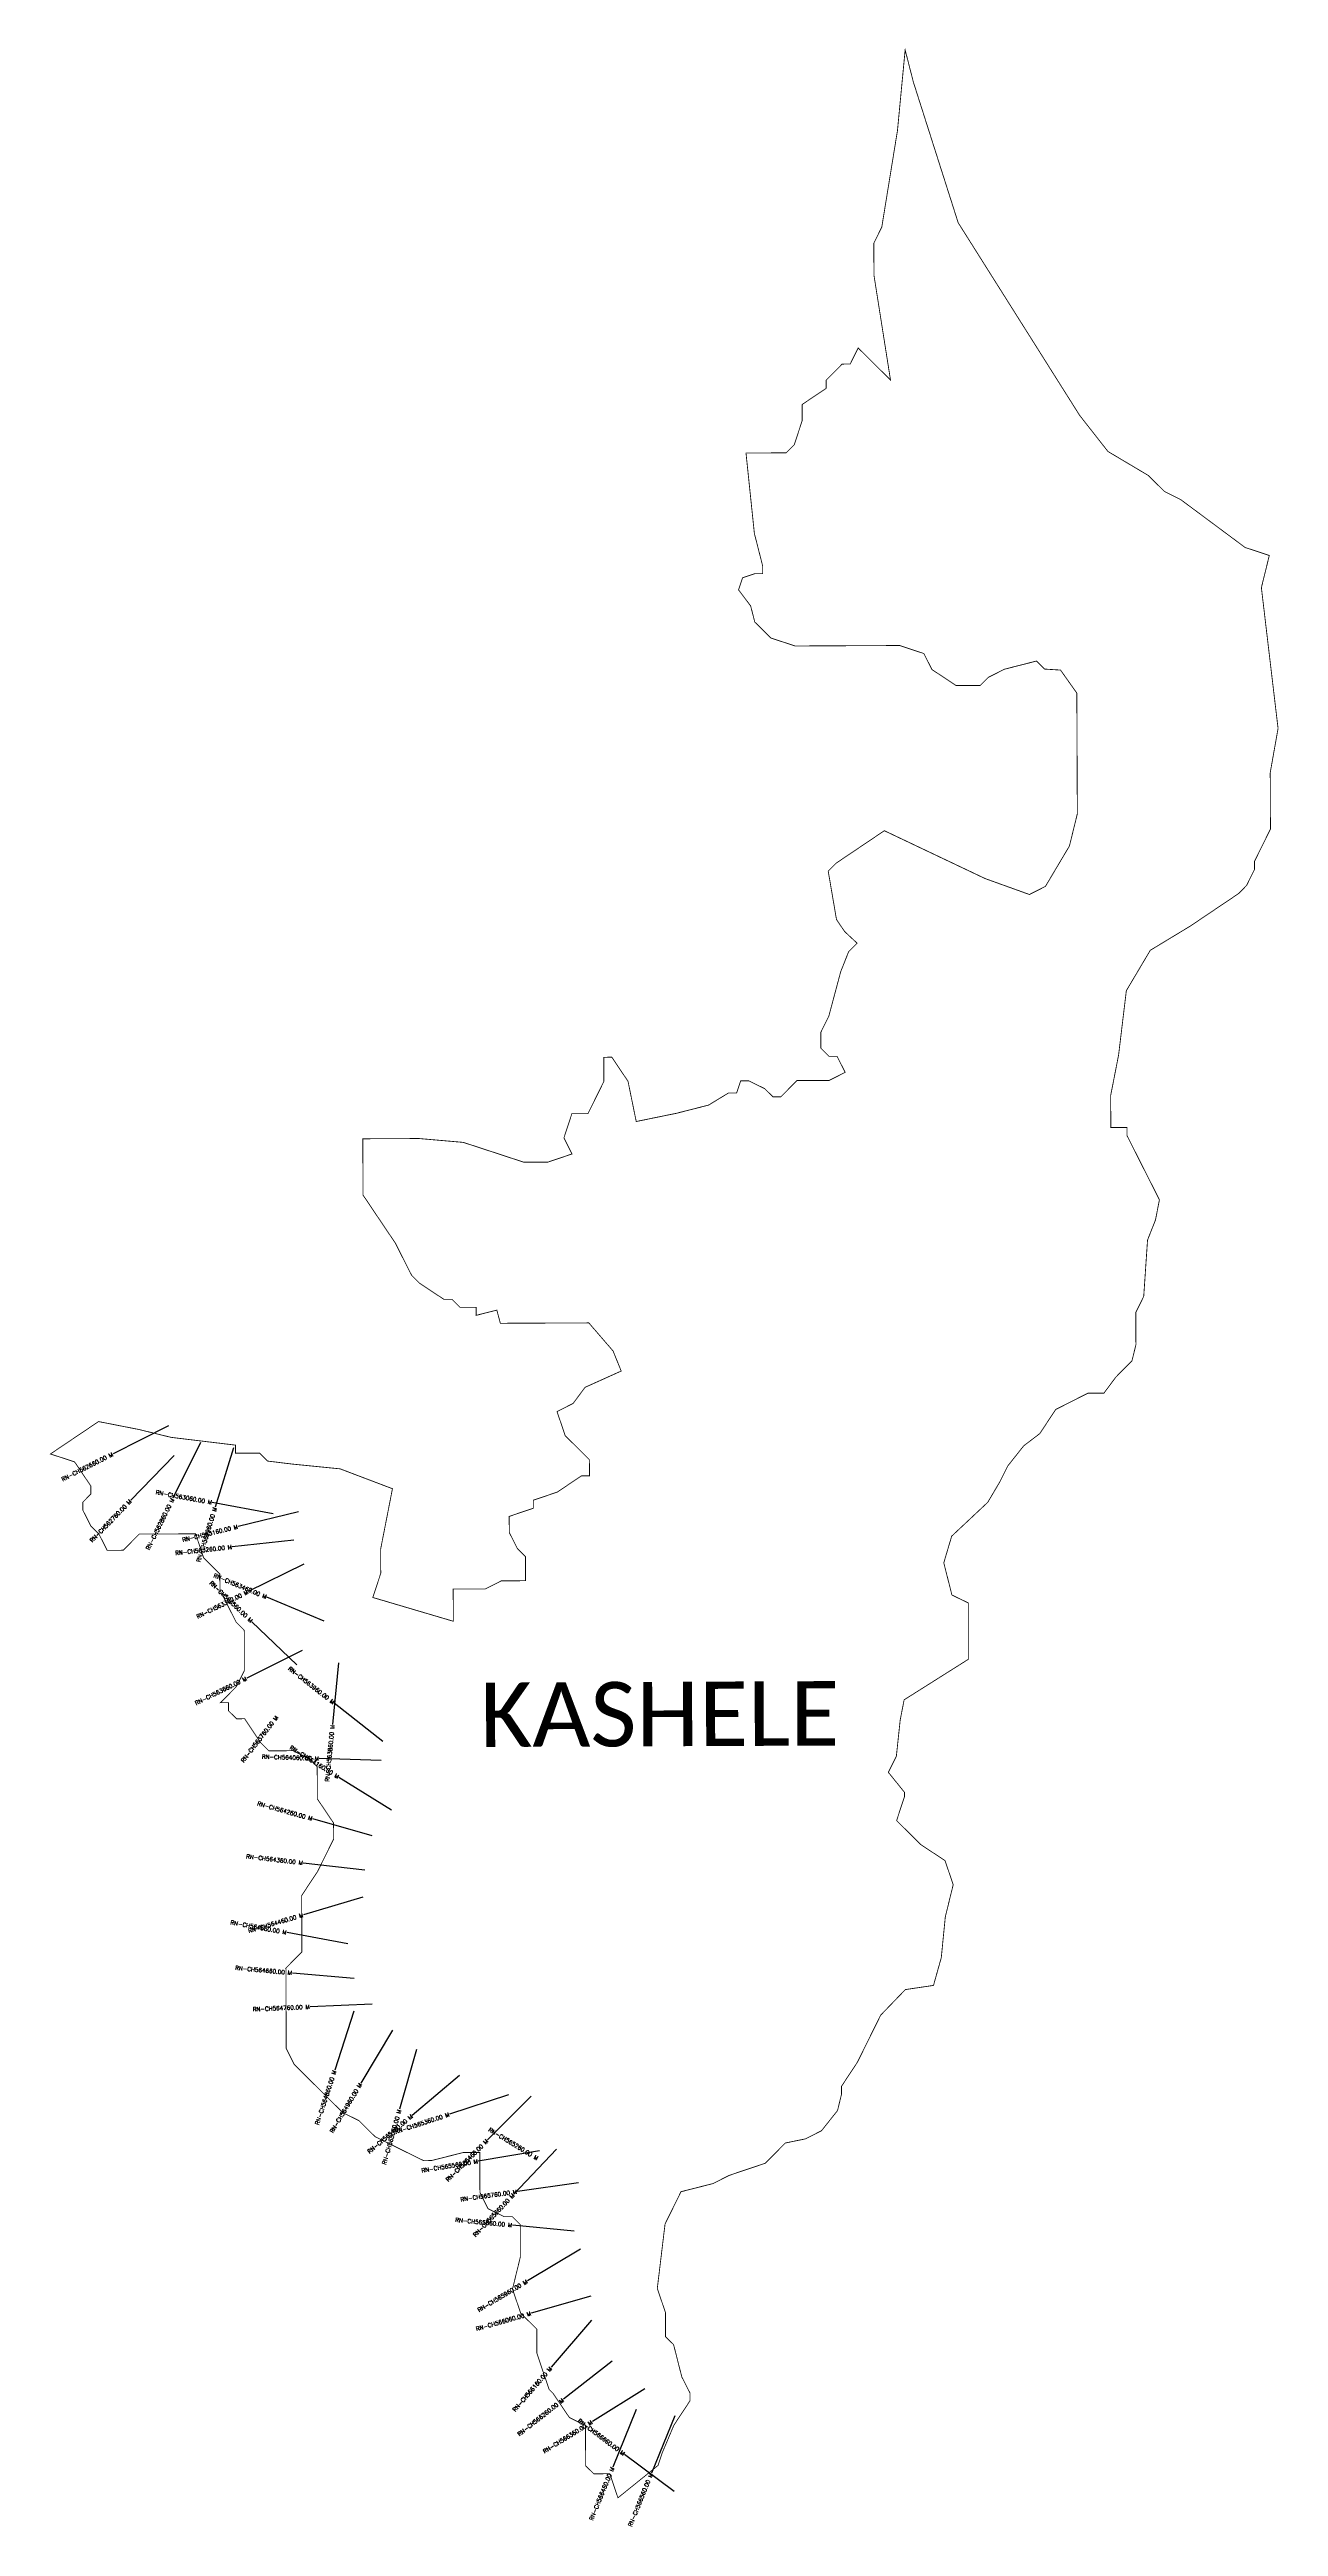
# Model space of a CAD drawing. Header units: metres. Extents: x 319332 to 322308, y 1847635 to 1853629.
import ezdxf
from ezdxf.enums import TextEntityAlignment as Align

# ---------------------------------------------------------------- set-up
doc = ezdxf.new("R2010")
doc.units = ezdxf.units.M
for name, color, linetype in [('CS', 134, 'Continuous'), ('CSMark', 6, 'Continuous'), ('VILLAGE NAME', 250, 'Continuous')]:
    doc.layers.add(name, color=color, linetype=linetype)
doc.styles.get("Standard").update_dxf_attribs({"font": 'simplex.shx'})

msp = doc.modelspace()

# ---------------------------------------------------------------- linework, layer by layer
at = {"color": 6, "const_width": 2, "flags": 128}
msp.add_lwpolyline([(321404.1, 1853628.2), (321424, 1853550.4), (321532.5, 1853210), (321826.7, 1852743.7), (321895.2, 1852656.4), (321992.8, 1852598.4), (322032, 1852559.6), (322071, 1852540.2), (322227.4, 1852424), (322285.9, 1852404.8), (322266.7, 1852326.8), (322307.1, 1851986.1), (322289.3, 1851885.9), (322288.1, 1851878.9), (322288.7, 1851742.6), (322250, 1851664.5), (322250.1, 1851645), (322230.8, 1851606), (322211.4, 1851586.4), (322153.1, 1851547.2), (322105, 1851514.8), (322094.9, 1851508), (321997.7, 1851449.2), (321939.7, 1851351.5), (321920.9, 1851195.6), (321901.8, 1851098.1), (321902.1, 1851020.3), (321941.2, 1851020.3), (321941.2, 1851000.9), (322019.8, 1850845.4), (322010.3, 1850796.7), (321991, 1850747.9), (321981.8, 1850611.5), (321962.5, 1850572.5), (321962.9, 1850494.6), (321953.3, 1850455.6), (321914.5, 1850416.5), (321885.4, 1850377.4), (321846.5, 1850377.2), (321768.7, 1850337.9), (321730, 1850279.4), (321691.2, 1850249.9), (321652.5, 1850201.1), (321633.8, 1850163.5), (321604.1, 1850113.2), (321516.8, 1850031.3), (321497.6, 1849966.7), (321517.4, 1849888.8), (321557, 1849869.6), (321557, 1849733.2), (321401.6, 1849635.2), (321392.1, 1849586.4), (321382.8, 1849498.7), (321363.4, 1849459.7), (321402.6, 1849411.2), (321402.6, 1849401.4), (321383.4, 1849342.9), (321442.1, 1849284.7), (321500.7, 1849246), (321520.4, 1849187.7), (321501.3, 1849109.7), (321491.6, 1849011.3), (321472.7, 1848944), (321404.6, 1848933.9), (321344.9, 1848872.1), (321288.5, 1848758.2), (321249.8, 1848699.6), (321249.9, 1848680.1), (321240.3, 1848641.1), (321201.5, 1848592.2), (321162.7, 1848572.6), (321114, 1848562.6), (321065.5, 1848513.7), (320978, 1848484.2), (320939.1, 1848464.5), (320861.3, 1848444.7), (320822.7, 1848366.6), (320803.9, 1848210.7), (320823.6, 1848152.4), (320823.8, 1848094), (320843.4, 1848074.5), (320863.2, 1847996.7), (320882.9, 1847957.8), (320882.9, 1847938.4), (320844.2, 1847879.8), (320815.3, 1847811.5), (320805.7, 1847782.2), (320708.6, 1847703.9), (320688.9, 1847762.2), (320650, 1847762), (320630.4, 1847781.5), (320630, 1847878.9), (320591, 1847898.2), (320551.7, 1847956.4), (320541.9, 1847966.1), (320512.4, 1848053.7), (320512.1, 1848112.1), (320473, 1848150.9), (320453.3, 1848209.2), (320472.4, 1848287.2), (320472.1, 1848365.1), (320452.5, 1848384.5), (320433, 1848384.4), (320394, 1848403.7), (320374.4, 1848442.6), (320374, 1848539.8), (320335, 1848539.8), (320257.1, 1848520.1), (320237.7, 1848520), (320120.6, 1848577.9), (320081.5, 1848616.7), (320042.4, 1848636), (319925, 1848752.4), (319905.4, 1848791.3), (319904.6, 1848986), (319943.3, 1849025.1), (319942.8, 1849161.5), (319981.5, 1849220.1), (320020.1, 1849298.1), (320020, 1849337.1), (319980.7, 1849395.4), (319980.4, 1849473.3), (319960.9, 1849492.7), (319921.8, 1849512), (319863.4, 1849511.7), (319843.8, 1849531.1), (319804.6, 1849589.4), (319785.2, 1849589.3), (319765.5, 1849608.7), (319765.5, 1849628.2), (319746, 1849628.1), (319784.8, 1849667.2), (319804.1, 1849706.3), (319803.7, 1849803.7), (319784.2, 1849823.1), (319744.9, 1849900.8), (319744.7, 1849939.7), (319705.6, 1849978.5), (319685.9, 1850036.9), (319549.5, 1850036.3), (319510.7, 1849997.2), (319471.8, 1849997.1), (319452.1, 1850035.9), (319432.6, 1850055.3), (319412.9, 1850094.2), (319412.9, 1850113.7), (319432.2, 1850133.2), (319432.2, 1850152.7), (319392.9, 1850211), (319334.4, 1850230.2), (319450.9, 1850308.6), (319548.4, 1850289.5), (319626.4, 1850270.4), (319782.4, 1850251.6), (319782.4, 1850232.1), (319840.9, 1850232.3), (319860.4, 1850213), (319920.2, 1850205.7), (320035.8, 1850194.2), (320162.6, 1850146.1), (320134, 1849999.9), (320134.3, 1849941.4), (320115, 1849882.9), (320310, 1849825.3), (320309.7, 1849903.2), (320387.6, 1849903.6), (320426.5, 1849923.2), (320484.7, 1849923.4), (320484.7, 1849981.9), (320465.1, 1850001.3), (320445.5, 1850040.1), (320445.3, 1850079.1), (320503.7, 1850098.8), (320503.6, 1850118.3), (320561.9, 1850138), (320620.2, 1850177.3), (320639.7, 1850177.4), (320639.5, 1850216.3), (320580.9, 1850274.5), (320561.1, 1850332.8), (320600, 1850352.4), (320629, 1850391.5), (320716.5, 1850430.9), (320696.8, 1850479.5), (320638.1, 1850547.4), (320423.9, 1850546.5), (320415.3, 1850578.4), (320365.4, 1850565.7), (320365.3, 1850585.2), (320326.3, 1850585), (320306.7, 1850604.4), (320287.3, 1850604.3), (320228.7, 1850643.1), (320209.1, 1850662.4), (320169.8, 1850740.2), (320091.4, 1850856.7), (320090.8, 1850993), (320227.2, 1850993.6), (320334.3, 1850984.3), (320480.7, 1850936.3), (320539.1, 1850936.5), (320597.4, 1850956.3), (320577.8, 1850995.1), (320597, 1851053.6), (320636, 1851053.8), (320674.6, 1851131.9), (320674.3, 1851190.3), (320693.8, 1851190.4), (320733, 1851132.1), (320752.9, 1851034.8), (320850.2, 1851054.7), (320928, 1851074.5), (320976.6, 1851104), (320996.1, 1851104), (321005.7, 1851133.3), (321025.2, 1851133.4), (321064.2, 1851114.1), (321083.8, 1851094.7), (321103.2, 1851094.7), (321142, 1851133.9), (321220, 1851134.2), (321258.8, 1851153.8), (321239.2, 1851192.7), (321219.7, 1851192.6), (321200.1, 1851212), (321200, 1851251), (321219.3, 1851290), (321248, 1851397.3), (321267.3, 1851446), (321287.7, 1851466.4), (321257.4, 1851494.7), (321237.8, 1851523.8), (321217.8, 1851640.7), (321237.2, 1851660.2), (321353.7, 1851738.6), (321597.7, 1851622.8), (321705, 1851584.2), (321743.8, 1851603.9), (321801.9, 1851701.6), (321821, 1851779.5), (321819.8, 1852071.7), (321780.3, 1852127.4), (321741.6, 1852129.8), (321722.1, 1852149.2), (321644.3, 1852129.4), (321605.4, 1852109.7), (321586, 1852090.2), (321527.5, 1852089.9), (321468.9, 1852128.7), (321449.3, 1852167.5), (321390.8, 1852186.8), (321137.6, 1852185.7), (321079.1, 1852204.9), (321039.9, 1852243.7), (321030, 1852282.6), (321000.7, 1852321.4), (321010.3, 1852350.7), (321039.5, 1852360.6), (321058.9, 1852360.6), (321058.9, 1852380.1), (321039, 1852458), (321018.7, 1852652.7), (321116.1, 1852653.1), (321135.5, 1852672.6), (321154.8, 1852731.1), (321154.6, 1852770.1), (321212.9, 1852809.3), (321212.8, 1852828.8), (321251.5, 1852867.9), (321271, 1852868), (321290.3, 1852907), (321368.6, 1852829.4), (321328.6, 1853082.5), (321328.2, 1853160.4), (321347.5, 1853199.4), (321385.5, 1853433.3), (321404.1, 1853628.2)], dxfattribs=at)
at = {"layer": 'CS'}
for p, q in [((319620, 1850298.4), (319486.1, 1850230.8)), ((319697.4, 1850257.8), (319631, 1850123.3)), ((319777.8, 1850245), (319733.5, 1850101.6)), ((319633.7, 1850226.1), (319529.2, 1850118.4)), ((319873.9, 1850085.4), (319726.4, 1850112.6)), ((319934.9, 1850090.2), (319789.2, 1850054.7)), ((319923.9, 1850021.6), (319774.8, 1850005.3)), ((319947.7, 1849963.8), (319813.4, 1849897.1)), ((319996.9, 1849825.8), (319858.4, 1849883.4)), ((319930.7, 1849720.2), (319822.4, 1849824)), ((319944.3, 1849754.5), (319809.8, 1849687.9)), ((320031.8, 1849724.9), (320017.6, 1849575.6)), ((320139.7, 1849534.5), (320021.4, 1849626.9)), ((320135.4, 1849488.2), (319985.4, 1849493.1)), ((320159.9, 1849367.8), (320032.8, 1849447.4)), ((320113.8, 1849306), (319969.5, 1849346.9)), ((320095.4, 1849222.8), (319946.5, 1849240.2)), ((320090.9, 1849157.4), (319947.1, 1849114.8)), ((320054.8, 1849044.6), (319907.3, 1849071.8)), ((320069.6, 1848960.4), (319920.2, 1848974)), ((320113.1, 1848898.4), (319963.2, 1848892.1)), ((320069.2, 1848881.5), (320022.7, 1848738.9)), ((320162.6, 1848836), (320085.7, 1848707.2)), ((320220.7, 1848788.6), (320179.8, 1848644.3)), ((320325.3, 1848726), (320210.5, 1848629.5)), ((320443.7, 1848678.9), (320301.1, 1848632.4)), ((320498.8, 1848676), (320392.8, 1848569.9)), ((320518.3, 1848543.4), (320370.3, 1848518.7)), ((320559.5, 1848547.7), (320456.2, 1848438.8)), ((320613.5, 1848465.9), (320465, 1848445.1)), ((320602.7, 1848349.6), (320453.3, 1848363.6)), ((320618.1, 1848305.6), (320489.3, 1848228.7)), ((320642.8, 1848192), (320498.6, 1848150.6)), ((320644.7, 1848133.5), (320546.8, 1848019.8)), ((320694.5, 1848035), (320576.6, 1847942.3)), ((320774.1, 1847967.4), (320646.6, 1847888.4)), ((320752.8, 1847917.3), (320696, 1847778.4)), ((320846.1, 1847902.7), (320789.7, 1847763.7)), ((320844.5, 1847718.9), (320724.5, 1847808.8))]:
    msp.add_line(p, q, dxfattribs=at)

# ---------------------------------------------------------------- texts
at = {"layer": 'CSMark'}
for s, rotation, p in [('RN-CH562660.00 M', 26.80275, (319485.2, 1850230.3)), ('RN-CH563060.00 M', 349.57614, (319725.4, 1850112.8)), ('RN-CH562760.00 M', 45.8704, (319528.5, 1850117.7)), ('RN-CH562860.00 M', 63.72291, (319630.6, 1850122.4)), ('RN-CH562960.00 M', 72.83708, (319733.2, 1850100.7)), ('RN-CH563260.00 M', 6.22216, (319773.8, 1850005.2)), ('RN-CH563160.00 M', 13.68012, (319788.2, 1850054.5)), ('RN-CH563360.00 M', 26.38477, (319812.5, 1849896.7)), ('RN-CH563560.00 M', 316.17108, (319821.7, 1849824.7)), ('RN-CH563460.00 M', 337.41045, (319857.5, 1849883.8)), ('RN-CH563960.00 M', 322.0113, (320020.7, 1849627.5)), ('RN-CH563660.00 M', 26.35482, (319808.9, 1849687.5)), ('RN-CH563760.00 M', 52.43907, (319882.9, 1849594.9)), ('RN-CH563860.00 M', 84.55551, (320017.5, 1849574.6)), ('RN-CH564060.00 M', 358.12068, (319984.4, 1849493.1)), ('RN-CH564160.00 M', 327.93491, (320031.9, 1849448)), ('RN-CH564260.00 M', 344.19098, (319968.5, 1849347.2)), ('RN-CH564360.00 M', 353.34105, (319945.5, 1849240.4)), ('RN-CH564460.00 M', 16.47885, (319946.1, 1849114.5)), ('RN-CH564560.00 M', 349.5732, (319906.3, 1849071.9)), ('RN-CH564660.00 M', 354.79839, (319919.2, 1848974.1)), ('RN-CH564760.00 M', 2.42126, (319962.2, 1848892.1)), ('RN-CH564860.00 M', 71.94709, (320022.4, 1848738)), ('RN-CH564960.00 M', 59.15476, (320085.2, 1848706.4)), ('RN-CH565160.00 M', 40.05909, (320209.7, 1848628.8)), ('RN-CH565060.00 M', 74.19863, (320179.6, 1848643.3)), ('RN-CH565360.00 M', 18.07771, (320300.2, 1848632.1)), ('RN-CH565460.00 M', 45.01118, (320392.1, 1848569.2)), ('RN-CH565560.00 M', 9.4716, (320369.3, 1848518.5)), ('RN-CH565760.00 M', 7.9603, (320464, 1848444.9)), ('RN-CH565660.00 M', 46.52138, (320455.6, 1848438.1)), ('RN-CH565860.00 M', 354.64749, (320452.3, 1848363.7)), ('RN-CH565960.00 M', 30.82798, (320488.4, 1848228.2)), ('RN-CH566060.00 M', 16.03089, (320497.7, 1848150.3)), ('RN-CH566160.00 M', 49.27159, (320546.2, 1848019)), ('RN-CH566260.00 M', 38.15936, (320575.8, 1847941.7)), ('RN-CH566360.00 M', 31.76187, (320645.7, 1847887.9)), ('RN-CH566660.00 M', 323.17732, (320723.7, 1847809.4)), ('RN-CH566460.00 M', 67.74454, (320695.7, 1847777.5)), ('RN-CH566560.00 M', 67.93083, (320789.3, 1847762.7))]:
    msp.add_text(s, height=10, rotation=rotation, dxfattribs=at).set_placement(p, align=Align.MIDDLE_RIGHT)
msp.add_text('RN-CH565260.00 M', height=10, rotation=328.74439, dxfattribs=at).set_placement((320396.5, 1848596.1), align=Align.MIDDLE_LEFT)
at = {"layer": 'VILLAGE NAME', "insert": (320374.4, 1849676.9), "char_height": 155.989, "attachment_point": 1, "rotation": 0.24353}
msp.add_mtext_dynamic_manual_height_columns('{\\fCalibri|b0|i0|c0|p34;KASHELE}', width=1337.277, gutter_width=779.9, heights=[0], dxfattribs=at)

doc.saveas('drawing.dxf')
